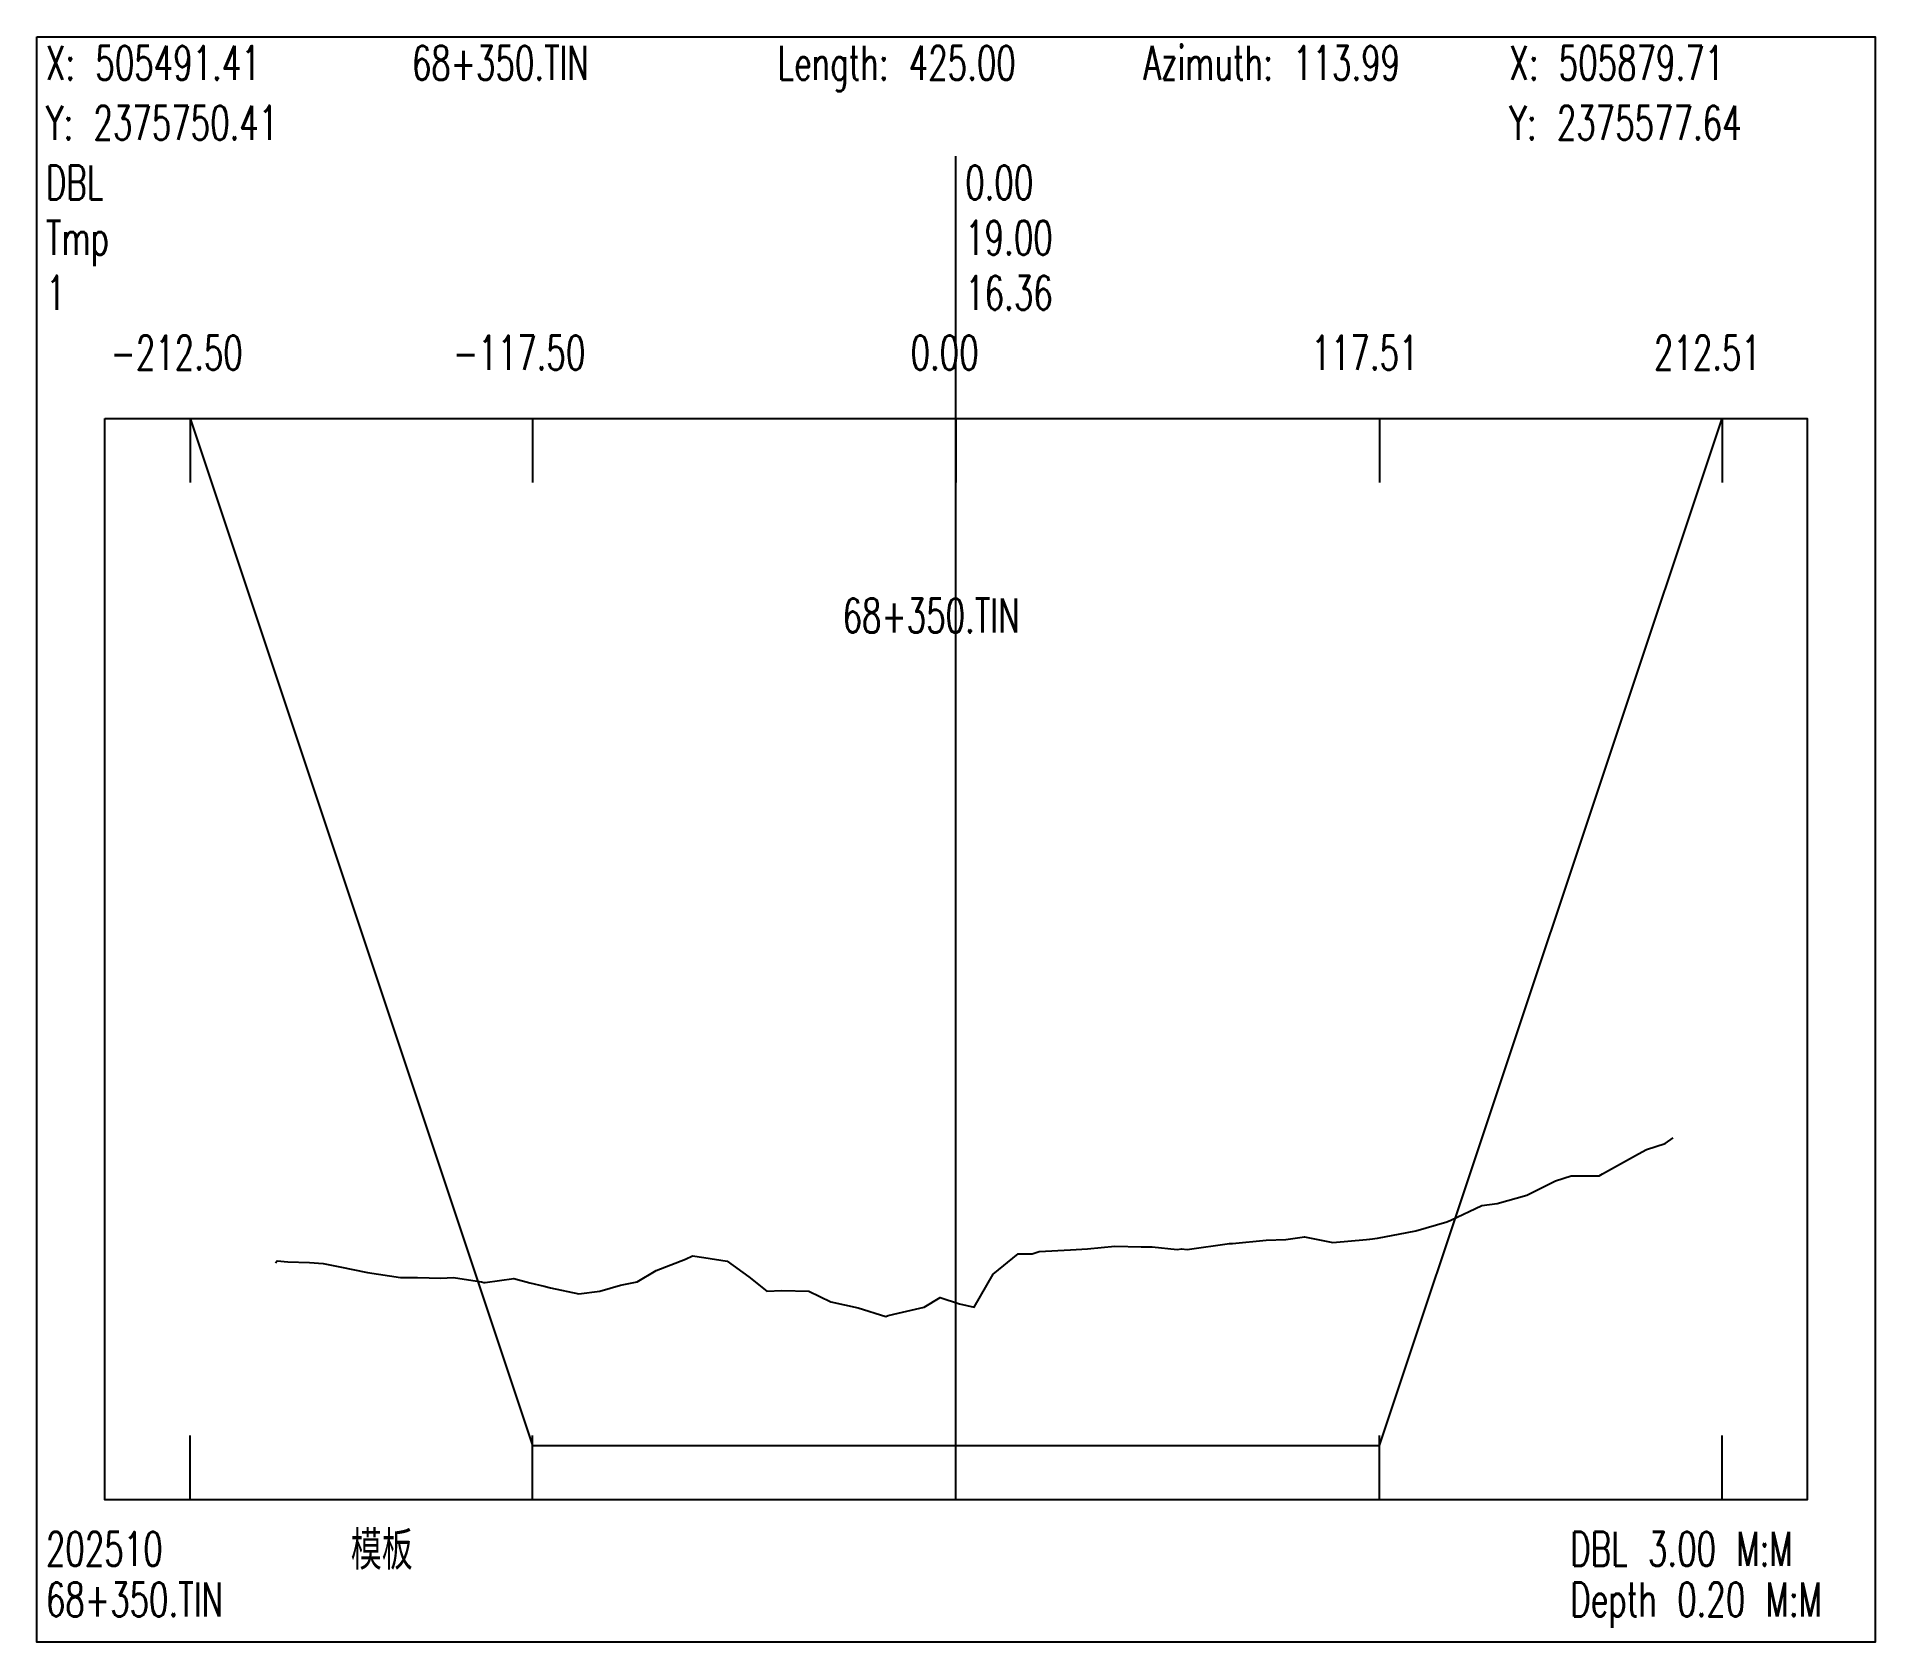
# Model space of a CAD drawing. Extents: x 1 to 171, y -4306 to 0.
# Drawn here: x 1 to 171, y -3711.9 to -3563.4 of the extents above; entities that cross this region are included whole.
import ezdxf

# ---------------------------------------------------------------- set-up
doc = ezdxf.new("R2010")
doc.units = 0
doc.header["$MEASUREMENT"] = 0
doc.layers.add('LABELS', color=7, linetype='Continuous')
doc.layers.add('XSECTION', color=7, linetype='Continuous')
doc.styles.get("Standard").update_dxf_attribs({"font": 'txt.shx'})

msp = doc.modelspace()

# ---------------------------------------------------------------- texts
at = {"layer": 'LABELS', "color": 0, "width": 0.666667}
for s, height, p in [('X: 505491.41', 3.1482, (1.85, -3567.43)), ('68+350.TIN', 3.148, (35.68, -3567.43)), ('Length: 425.00', 3.1482, (69.51, -3567.43)), ('Azimuth: 113.99', 3.1482, (103.34, -3567.43)), ('X: 505879.71', 3.1482, (137.17, -3567.43)), ('Y: 2375750.41', 3.1482, (1.85, -3572.96)), ('Y: 2375577.64', 3.1482, (137.17, -3572.96)), ('DBL', 3.148, (1.85, -3578.49)), ('0.00', 3.148, (86.85, -3578.49)), ('0.00', 3.148, (86.85, -3578.49)), ('Tmp', 3.148, (1.85, -3583.59)), ('19.00', 3.148, (86.85, -3583.59)), ('19.00', 3.148, (86.85, -3583.59)), ('-212.50', 3.148, (7.82, -3594.22)), ('-117.50', 3.148, (39.49, -3594.22)), ('0.00', 3.148, (81.8, -3594.22)), ('117.51', 3.148, (118.87, -3594.22)), ('212.51', 3.148, (150.54, -3594.22)), ('68+350.TIN', 3.148, (75.51, -3618.54)), ('模板', 3.148, (30.04, -3704.85)), ('DBL 3.00 M:M', 3.1482, (142.81, -3704.85)), ('68+350.TIN', 3.148, (1.85, -3709.52)), ('Depth 0.20 M:M', 3.1482, (142.81, -3709.52))]:
    msp.add_text(s, height=height, dxfattribs=at).set_placement(p)
at = {"layer": 'LABELS', "color": 1, "width": 0.666667}
for s, height, p in [('1', 3.15, (1.85, -3588.69)), ('16.36', 3.148, (86.85, -3588.69)), ('16.36', 3.148, (86.85, -3588.69)), ('202510', 3.148, (1.85, -3704.85))]:
    msp.add_text(s, height=height, dxfattribs=at).set_placement(p)

# ---------------------------------------------------------------- linework, layer by layer
at = {"layer": 'XSECTION', "color": 0, "linetype": 'Continuous'}
for points in [[(1, -3563.43), (171, -3563.43), (171, -3711.9), (1, -3711.9), (1, -3563.43)], [(86, -3698.72), (86, -3574.49)], [(86, -3698.72), (86, -3574.49)], [(7.3, -3598.72), (164.71, -3598.72), (164.71, -3698.72), (7.3, -3698.72), (7.3, -3598.72)], [(15.17, -3598.72), (15.17, -3604.66)], [(15.17, -3598.72), (46.83, -3693.72)], [(15.17, -3598.72), (46.83, -3693.72)], [(46.83, -3598.72), (46.83, -3604.66)], [(86, -3598.72), (86, -3604.66)], [(125.17, -3598.72), (125.17, -3604.66)], [(125.17, -3693.72), (156.84, -3598.72)], [(125.17, -3693.72), (156.84, -3598.72)], [(156.84, -3598.72), (156.84, -3604.66)], [(15.17, -3698.72), (15.17, -3692.78)], [(46.83, -3698.72), (46.83, -3692.78)], [(46.83, -3693.72), (86, -3693.72)], [(46.83, -3693.72), (46.83, -3693.72)], [(46.83, -3693.72), (86, -3693.72)], [(86, -3698.72), (86, -3692.78)], [(86, -3693.72), (125.17, -3693.72)], [(86, -3693.72), (125.17, -3693.72)], [(125.17, -3698.72), (125.17, -3692.78)], [(125.17, -3693.72), (125.17, -3693.72)], [(156.84, -3698.72), (156.84, -3692.78)]]:
    msp.add_lwpolyline(points, dxfattribs=at)
at = {"layer": 'XSECTION', "color": 1, "linetype": 'Continuous'}
msp.add_lwpolyline([(23.09, -3676.82), (23.23, -3676.62), (24.23, -3676.72), (26.21, -3676.77), (27.48, -3676.87), (29.01, -3677.17), (31.59, -3677.72), (34.63, -3678.17), (35.56, -3678.17), (36.21, -3678.17), (38.37, -3678.22), (39.55, -3678.17), (42.13, -3678.57), (42.33, -3678.62), (42.35, -3678.62), (42.47, -3678.62), (45.12, -3678.27), (46.58, -3678.67), (47.91, -3678.97), (48.51, -3679.12), (51.12, -3679.67), (53.08, -3679.42), (54.98, -3678.87), (56.51, -3678.57), (58.29, -3677.52), (61, -3676.47), (61.65, -3676.17), (62.68, -3676.32), (64.85, -3676.67), (66.84, -3678.12), (68.5, -3679.42), (69.9, -3679.37), (72.38, -3679.42), (74.44, -3680.42), (76.95, -3680.97), (79.51, -3681.77), (79.74, -3681.67), (80.65, -3681.47), (83.05, -3680.92), (84.55, -3680.02), (86.32, -3680.62), (87.69, -3680.92), (89.45, -3677.87), (91.76, -3675.97), (93.06, -3675.97), (93.68, -3675.77), (96.6, -3675.62), (98.16, -3675.52), (100.68, -3675.27), (103.13, -3675.32), (103.98, -3675.32), (104.14, -3675.32), (106.46, -3675.57), (106.85, -3675.52), (107.37, -3675.57), (111.28, -3675.02), (111.56, -3675.02), (114.68, -3674.72), (116.5, -3674.67), (118.22, -3674.42), (120.86, -3674.92), (123.95, -3674.67), (124.26, -3674.62), (124.97, -3674.52), (127.71, -3674.02), (128.51, -3673.87), (131.38, -3673.02), (131.76, -3672.87), (134.63, -3671.52), (136.04, -3671.32), (138.79, -3670.57), (140.09, -3669.92), (141.43, -3669.22), (142.89, -3668.77), (145.42, -3668.77), (145.47, -3668.77), (145.78, -3668.57), (149.12, -3666.72), (149.84, -3666.32), (151.57, -3665.77), (152.33, -3665.27)], dxfattribs=at)

msp.set_redraw_order([(e.dxf.handle, doc.entitydb.next_handle()) for e in msp.query("TEXT MTEXT ATTDEF DIMENSION ARC_DIMENSION")])  # texts and dimensions are drawn at this point

doc.saveas('drawing.dxf')
